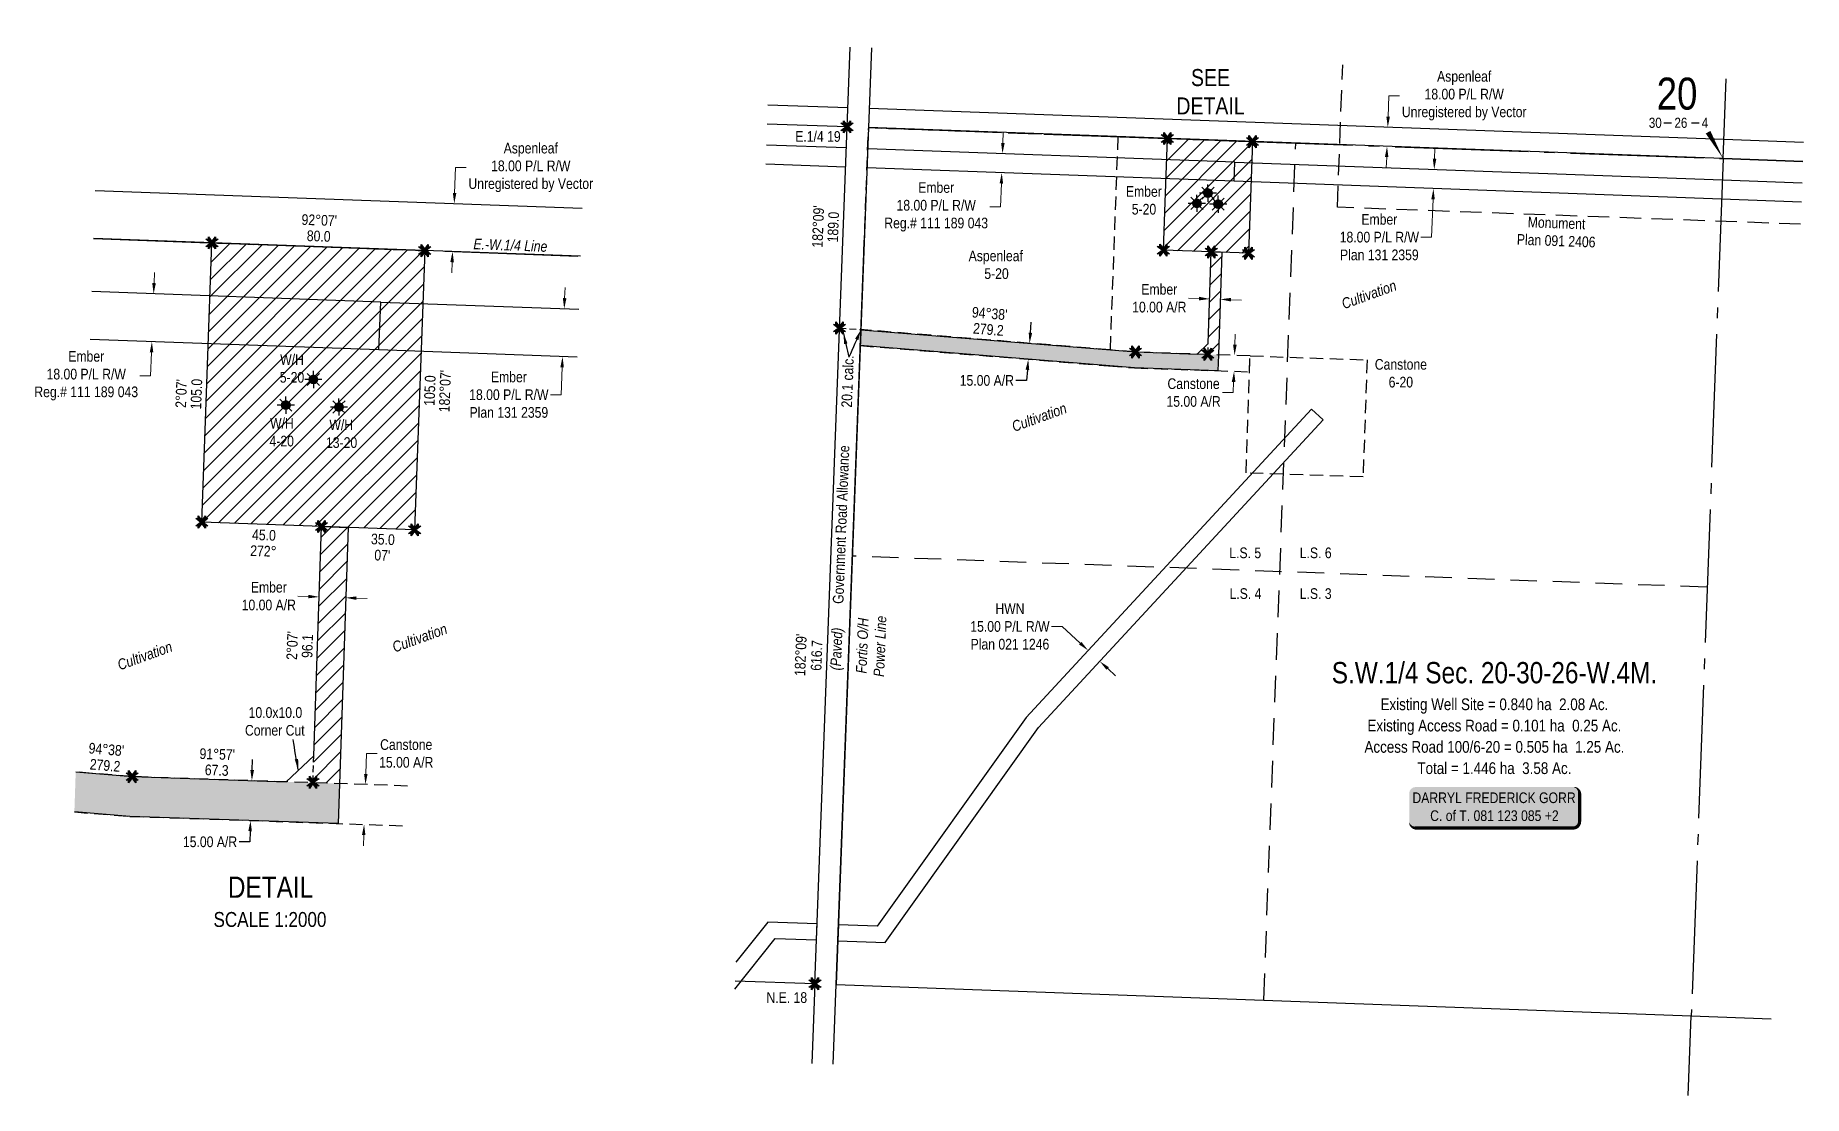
# Model space of a CAD drawing. Extents: x 313441 to 321338, y 5717090 to 5721613.
# Drawn here: x 316449 to 318110, y 5717090 to 5718086 of the extents above; entities that cross this region are included whole.
import ezdxf
from ezdxf.enums import TextEntityAlignment as Align

# ---------------------------------------------------------------- set-up
doc = ezdxf.new("R2010")
doc.units = 0
doc.header["$LTSCALE"] = 5
doc.header["$PDSIZE"] = 0.5
for name, pattern in [('foc-ACCESSROAD', [3.75, 2.5, -1.25]), ('foc-LSD', [8, 5, -3]), ('foc-MONUMENT-BDYS', [6, 4, -2]), ('foc-QUARTERLINE', [33, 25, -3, 2, -3]), ('foc-TRAV', [1.875, 1.25, -0.625])]:
    doc.linetypes.add(name, pattern=pattern)
doc.layers.get('Defpoints').update_dxf_attribs({"color": 9})
for name, color, linetype in [('10', 1, 'Continuous'), ('9', 3, 'Continuous'), ('AS-OWNER', 7, 'Continuous'), ('AS-POWER', 104, 'foc-POWER'), ('AS-POWER-T', 104, 'Continuous'), ('C-SYMBOL', 7, 'Continuous'), ('DETAIL-T', 7, 'Continuous'), ('F-AR', 190, 'foc-ACCESSROAD'), ('F-RW', 190, 'Continuous'), ('F-WS', 190, 'foc-ACCESSROAD'), ('F-WS-S', 8, 'Continuous'), ('L-AREAREQUIRED', 7, 'Continuous'), ('L-AREAWORK', 5, 'Continuous'), ('L-BD', 7, 'Continuous'), ('L-MON', 1, 'Continuous'), ('L-MON-PLAN', 7, 'foc-MONUMENT-BDYS'), ('L-MON-T', 1, 'Continuous'), ('L-QSEC', 8, 'foc-QUARTERLINE'), ('L-ROAD-T', 7, 'Continuous'), ('L-SEC', 7, 'Continuous'), ('L-SECLBL', 7, 'Continuous'), ('L-SECTION-LSD', 7, 'foc-LSD'), ('P-PROPOSED', 10, 'Continuous'), ('P-PROPOSED-H', 21, 'Continuous'), ('P-TRAV', 4, 'foc-TRAV'), ('P-TXT', 4, 'Continuous')]:
    doc.layers.add(name, color=color, linetype=linetype)
for name, color, linetype, lineweight in [('F-AR-T', 190, 'Continuous', 9), ('F-RW-T', 190, 'Continuous', 9), ('F-WS-T', 190, 'Continuous', 9), ('T-TEXT', 48, 'Continuous', 18)]:
    doc.layers.add(name, color=color, linetype=linetype, lineweight=lineweight)
doc.layers.add('P-PROPOSED-EXISTING-H', color=7, linetype='Continuous', true_color=0xffeebd)
doc.styles.add('100L', font='ARIALN.TTF', dxfattribs={"height": 11})
doc.styles.add('175L', font='ARIALN.TTF', dxfattribs={"height": 20})
doc.styles.add('80', font='ARIALN.TTF', dxfattribs={"height": 10})
doc.styles.add('80CG', font='ARIALN.TTF', dxfattribs={"height": 10})
doc.styles.add('80L', font='ARIALN.TTF', dxfattribs={"height": 10})
doc.styles.add('80LS', font='ARIALNI.TTF', dxfattribs={"height": 10})
doc.styles.add('foc-LtypeFont', font='ARIALN.TTF', dxfattribs={"height": 7.35})
doc.styles.add('SIMPLEX', font='ARIALN.TTF')
doc.linetypes.add('foc-POWER', pattern='A,6,-1,["P",foc-LtypeFont,S=0.2,R=0,X=-0.625,Y=-0.75],-1.24,4', length=12.24)
doc.linetypes.add('foc-POWER-NOLINE', pattern='A,0,-4,["P",foc-LtypeFont,S=0.2,R=0,X=-0.625,Y=-0.75],-8.24', length=12.24)
doc.dimstyles.new('Compass 5 000', dxfattribs={"dimscale": 5, "dimtxt": 9, "dimasz": 2, "dimexe": 0.2, "dimexo": 0.0625, "dimgap": 0.5, "dimtad": 0, "dimtih": 1, "dimtoh": 1, "dimzin": 0, "dimdsep": 46, "dimtxsty": '80CG', "dimcen": 0.1, "dimse1": 1, "dimse2": 1, "dimclrd": 256, "dimclrt": 256, "dimaunit": 1, "dimadec": 4, "dimazin": 0, "dimtfac": 0.06, "dimtofl": 0, "dimtmove": 0, "dimatfit": 1, "dimfxl": 0.2, "dimtolj": 1, "dimtzin": 0, "dimlwd": -1, "dimarcsym": 0})
pattern_1 = [(45, (1029.56, 24.76), (-7.857724106, 7.857724106), [])]

msp = doc.modelspace()

# ---------------------------------------------------------------- texts
at = {"layer": 'AS-POWER-T', "insert": (317220.619, 5717513.199), "char_height": 10, "width": 57.1191, "attachment_point": 2, "rotation": 87.81086, "style": '80LS'}
msp.add_mtext('Fortis O/H\\PPower Line', dxfattribs=at)
at = {"layer": 'C-SYMBOL', "color": 3, "style": '175L'}
msp.add_text('S.W.1/4 Sec. 20-30-26-W.4M.', height=20, dxfattribs=at).set_placement((317819.479, 5717471.632), align=Align.BOTTOM_CENTER)
at = {"layer": 'DETAIL-T', "color": 3, "style": '80CG'}
for s, insert, char_height, width, attachment_point in [('SEE\\PDETAIL', (317552.803, 5718033.331), 16, 63.63613, 5), ('\\pi74.104;DETAIL\\P\\pi60.627;{\\H0.7x;SCALE 1:2000}', (316555.626, 5717296.144), 20, 225.8342, 1)]:
    msp.add_mtext(s, dxfattribs=dict(at, insert=insert, char_height=char_height, width=width, attachment_point=attachment_point))
at = {"layer": 'F-WS-T', "char_height": 10, "attachment_point": 1, "style": '80L'}
for s, insert in [('\\pi16.173;Ember\\P\\pi21.715;5-20', (317457.135, 5717944.654)), ('\\pi6.9775;Aspenleaf\\P\\pi21.715;5-20', (317318.623, 5717884.158)), ('\\pi22.09;W/H\\P\\pi21.715;5-20', (316656.81, 5717786.742)), ('\\pi8.6692;Canstone\\P\\pi21.691;6-20', (317698.45, 5717782.238)), ('\\pi22.09;W/H\\P\\pi21.551;4-20', (316647.318, 5717726.846)), ('\\pi22.09;W/H\\P\\pi18.915;13-20', (316703.023, 5717725.433))]:
    msp.add_mtext_dynamic_manual_height_columns(s, width=65.33287, gutter_width=50, heights=[0], dxfattribs=dict(at, insert=insert))
at = {"layer": 'L-AREAREQUIRED', "color": 5, "style": '100L'}
msp.add_text('Existing Well Site = 0.840 ha  2.08 Ac.', height=11, dxfattribs=at).set_placement((317819.479, 5717449.132), align=Align.BOTTOM_CENTER)
at = {"layer": 'L-AREAWORK', "color": 5, "style": '100L'}
for s, p in [('Existing Access Road = 0.101 ha  0.25 Ac.', (317819.479, 5717429.132)), ('Access Road 100/6-20 = 0.505 ha  1.25 Ac.', (317819.479, 5717409.132)), ('Total = 1.446 ha  3.58 Ac.', (317819.479, 5717389.132))]:
    msp.add_text(s, height=11, dxfattribs=at).set_placement(p, align=Align.BOTTOM_CENTER)
at = {"layer": 'L-BD', "style": '80L'}
for s, rotation, p in [("182°09'", 87.8504, (317184.125, 5717906.756)), ("92°07'", 357.924, (316715.63, 5717912.745)), ('189.0', 87.8504, (317198.365, 5717906.222)), ('80.0', 357.924, (316715.086, 5717897.755)), ("94°38'", 355.3775, (317345.348, 5717825.062)), ('279.2', 355.3775, (317344.14, 5717810.11)), ("2°07'", 87.924, (316585.893, 5717749.838)), ('105.0', 87.924, (316600.134, 5717749.322)), ('105.0', 87.924, (316819.398, 5717752.631)), ("182°07'", 87.924, (316833.638, 5717752.115)), ('45.0', 357.9517, (316663.66, 5717616.947)), ('35.0', 357.8629, (316775.4, 5717612.897)), ('272°', 357.9517, (316663.124, 5717601.957)), ("07'", 357.8629, (316774.841, 5717597.907)), ("2°07'", 88.0767, (316690.187, 5717513.126)), ('96.1', 88.0767, (316704.429, 5717512.648)), ("182°09'", 87.8504, (317167.77, 5717504.349)), ('616.7', 87.8504, (317182.76, 5717503.786)), ("94°38'", 355.3775, (316515.629, 5717415.548)), ("91°57'", 358.0379, (316619.79, 5717411.068)), ('279.2', 355.3775, (316514.42, 5717400.597)), ('67.3', 358.0379, (316619.277, 5717396.076))]:
    msp.add_text(s, height=10, rotation=rotation, dxfattribs=at).set_placement(p, align=Align.MIDDLE)
msp.add_text('20.1 calc.', height=10, rotation=87.81086, dxfattribs=at).set_placement((317211.863, 5717761.202), align=Align.MIDDLE_CENTER)
at = {"layer": 'L-MON', "char_height": 10, "attachment_point": 1, "style": '80L'}
for s, insert in [('E.1/4 19', (317162.709, 5717996.306)), ('N.E. 18', (317135.675, 5717187.463))]:
    msp.add_mtext_dynamic_manual_height_columns(s, width=42.82996, gutter_width=50, heights=[0], dxfattribs=dict(at, insert=insert))
at = {"layer": 'L-MON-T', "insert": (317821.612, 5717917.11), "char_height": 10, "attachment_point": 1, "rotation": 357.8972, "style": '80L'}
msp.add_mtext_dynamic_manual_height_columns('\\pi29.415;Monument\\P\\pi19.784;Plan 091 2406', width=112.03696, gutter_width=50, heights=[0], dxfattribs=at)
at = {"layer": 'L-QSEC', "insert": (316860.666, 5717895.437), "char_height": 10, "attachment_point": 1, "rotation": 357.927495, "style": '80L'}
msp.add_mtext_dynamic_manual_height_columns('{\\fArial Narrow|b0|i1|c0|p34;E.-W.1/4 Line}', width=69.22005, gutter_width=50, heights=[0], dxfattribs=at)
at = {"layer": 'L-ROAD-T', "style": '80L'}
msp.add_text('Government Road Allowance', height=10, rotation=87.81086, dxfattribs=at).set_placement((317205.781, 5717626.735), align=Align.MIDDLE_CENTER)
at = {"layer": 'P-TXT', "insert": (316645.502, 5717455.175), "char_height": 10, "attachment_point": 1, "style": '80L'}
msp.add_mtext_dynamic_manual_height_columns('\\pi3.7574;10.0x10.0\\P\\pi0.32285;Corner Cut', width=56.04816, gutter_width=50, heights=[0], dxfattribs=at)
at = {"layer": 'T-TEXT', "style": '80LS'}
for s, rotation, p in [('Cultivation', 20, (317701.649, 5717842.846)), ('Cultivation', 20, (317391.878, 5717727.591)), ('Cultivation', 20, (316809.915, 5717520.346)), ('(Paved)', 87.81086, (317201.314, 5717509.876)), ('Cultivation', 20, (316551.716, 5717503.59))]:
    msp.add_text(s, height=10, rotation=rotation, dxfattribs=at).set_placement(p, align=Align.MIDDLE_CENTER)

# ---------------------------------------------------------------- blocks, each defined once
blk = doc.blocks.new('L-SECLBL')
at = {"layer": '9', "color": 7}
for p, q in [((-5.1, -27.8), (-12.3, -27.8)), ((20.7, -27.8), (13.5, -27.8))]:
    blk.add_line(p, q, dxfattribs=at)
at = {"layer": '10', "color": 2, "style": 'SIMPLEX'}
blk.add_attdef('SEC', text='', height=30, dxfattribs=at).set_placement((0, 0), align=Align.MIDDLE)
at = {"layer": '10', "color": 5, "style": '80L'}
blk.add_attdef('TWP', text='', height=9.5, dxfattribs=at).set_placement((-14.4, -27.4), align=Align.MIDDLE_RIGHT)
blk.add_attdef('RGE', text='', height=9.5, dxfattribs=at).set_placement((3.6, -27.4), align=Align.MIDDLE_CENTER)
blk.add_attdef('MER', text='', height=9.5, dxfattribs=at).set_placement((23.2, -27.4), align=Align.MIDDLE_LEFT)
blk = doc.blocks.new('*D381')
at = {"layer": 'Defpoints', "color": 0, "transparency": 16777216}
for p in [(317719.2, 5717961.9), (317718.6, 5717944), (317762.2, 5717942.4)]:
    blk.add_point(p, dxfattribs=at)
at = {"layer": 'F-RW-T', "transparency": 16777216}
for p, q in [((317763.2, 5717970.3), (317763.6, 5717980.3)), ((317761.8, 5717932.4), (317760.5, 5717896.7)), ((317760.5, 5717896.7), (317750.5, 5717896.7))]:
    blk.add_line(p, q, dxfattribs=at)
for points in [[(317761.6, 5717970.4), (317764.9, 5717970.3), (317762.9, 5717960.3)], [(317760.2, 5717932.4), (317763.5, 5717932.3), (317762.2, 5717942.4)]]:
    blk.add_solid(points, dxfattribs=at)
at = {"layer": 'F-RW-T', "transparency": 16777216, "insert": (317711.4, 5717896.7), "char_height": 10, "attachment_point": 5, "style": '80CG'}
blk.add_mtext('\\A1;Ember\\P18.00 P/L R/W\\PPlan 131 2359', dxfattribs=at)
blk = doc.blocks.new('*D382')
at = {"layer": 'Defpoints', "color": 0, "transparency": 16777216}
for p in [(317551.9, 5717834.3), (317561.8, 5717834), (317562, 5717838.3)]:
    blk.add_point(p, dxfattribs=at)
at = {"layer": 'F-AR-T', "transparency": 16777216}
for p, q in [((317542, 5717839), (317532, 5717839.3)), ((317572, 5717838), (317582, 5717837.7))]:
    blk.add_line(p, q, dxfattribs=at)
for points in [[(317542.1, 5717840.7), (317541.9, 5717837.3), (317552, 5717838.7)], [(317572, 5717839.7), (317571.9, 5717836.3), (317562, 5717838.3)]]:
    blk.add_solid(points, dxfattribs=at)
at = {"layer": 'F-AR-T', "transparency": 16777216, "insert": (317504.7, 5717839.3), "char_height": 10, "attachment_point": 5, "style": '80CG'}
blk.add_mtext('\\A1;Ember\\P10.00 A/R', dxfattribs=at)
blk = doc.blocks.new('*D383')
at = {"layer": 'Defpoints', "color": 0, "transparency": 16777216}
for p in [(317496.1, 5717571.5), (317507.1, 5717561.3), (317437.9, 5717508.5)]:
    blk.add_point(p, dxfattribs=at)
at = {"layer": 'F-RW-T', "transparency": 16777216}
for p, q in [((317413.5, 5717531), (317403.5, 5717531)), ((317430.5, 5717515.3), (317413.5, 5717531)), ((317456.2, 5717491.5), (317463.5, 5717484.7))]:
    blk.add_line(p, q, dxfattribs=at)
for points in [[(317431.6, 5717516.5), (317429.4, 5717514.1), (317437.9, 5717508.5)], [(317457.3, 5717492.8), (317455.1, 5717490.3), (317448.8, 5717498.3)]]:
    blk.add_solid(points, dxfattribs=at)
at = {"layer": 'F-RW-T', "transparency": 16777216, "insert": (317364.4, 5717531), "char_height": 10, "attachment_point": 5, "style": '80CG'}
blk.add_mtext('\\A1;HWN\\P15.00 P/L R/W\\PPlan 021 1246', dxfattribs=at)
blk = doc.blocks.new('TEMP')
h = blk.add_hatch(color=255)
h.dxf.hatch_style = 1
h.paths.add_polyline_path([(0, 0.25), (-0.67, 1.15), (-0.67, 0.67), (-1.15, 0.67), (-0.25, 0), (-1.15, -0.67), (-0.67, -0.67), (-0.67, -1.15), (0, -0.25), (0.67, -1.15), (0.67, -0.67), (1.15, -0.67), (0.25, 0), (1.15, 0.67), (0.67, 0.67), (0.67, 1.15)])
h.paths.add_polyline_path([(0.57, 0.85), (0.57, 0.57), (0.85, 0.57), (0.08, 0), (0.85, -0.57), (0.57, -0.57), (0.57, -0.85), (0, -0.08), (-0.57, -0.85), (-0.57, -0.57), (-0.85, -0.57), (-0.08, 0), (-0.85, 0.57), (-0.57, 0.57), (-0.57, 0.85), (0, 0.08)], flags=16)
h = blk.add_hatch(color=1)
h.dxf.hatch_style = 1
h.paths.add_polyline_path([(0, 0.08), (-0.57, 0.85), (-0.57, 0.57), (-0.85, 0.57), (-0.08, 0), (-0.85, -0.57), (-0.57, -0.57), (-0.57, -0.85), (0, -0.08), (0.57, -0.85), (0.57, -0.57), (0.85, -0.57), (0.08, 0), (0.85, 0.57), (0.57, 0.57), (0.57, 0.85)])
at = {"color": 1}
for p, q in [((-0.08, 0), (0.08, 0)), ((0, 0.08), (0, -0.08))]:
    blk.add_line(p, q, dxfattribs=at)
at = {"color": 255, "flags": 128}
blk.add_lwpolyline([(-0.25, 0), (-1.15, 0.67), (-0.67, 0.67), (-0.67, 1.15), (0, 0.25), (0.67, 1.15), (0.67, 0.67), (1.15, 0.67), (0.25, 0), (1.15, -0.67), (0.67, -0.67), (0.67, -1.15), (0, -0.25), (-0.67, -1.15), (-0.67, -0.67), (-1.15, -0.67)], close=True, dxfattribs=at)
at = {"color": 1, "flags": 128}
blk.add_lwpolyline([(-0.08, 0), (-0.85, 0.57), (-0.57, 0.57), (-0.57, 0.85), (0, 0.08), (0.57, 0.85), (0.57, 0.57), (0.85, 0.57), (0.08, 0), (0.85, -0.57), (0.57, -0.57), (0.57, -0.85), (0, -0.08), (-0.57, -0.85), (-0.57, -0.57), (-0.85, -0.57)], close=True, dxfattribs=at)
blk = doc.blocks.new('GAS')
h = blk.add_hatch(color=255)
h.dxf.hatch_style = 1
edge = h.paths.add_edge_path()
edge.add_arc((0, 0), 0.9, 0, 360)
for p, q in [((-0.81, 0), (-1.62, 0)), ((-0.57, 0.57), (-1.14, 1.14)), ((0, 0.81), (0, 1.62)), ((0.57, 0.57), (1.14, 1.14)), ((1.62, 0), (0.81, 0)), ((-0.57, -0.57), (-1.14, -1.14)), ((0, -0.81), (0, -1.62)), ((1.14, -1.14), (0.57, -0.57))]:
    blk.add_line(p, q)
blk.add_circle((0, 0), 0.8)
blk = doc.blocks.new('*U391')
h = blk.add_hatch(color=59)
edge = h.paths.add_edge_path()
edge.add_line((-74, -20), (74, -20))
edge.add_arc((74, -14), 6, 270, 360)
edge.add_line((80, -14), (80, 12.5))
edge.add_arc((74, 12.5), 6, 0, 90)
edge.add_line((74, 18.5), (-74, 18.5))
edge.add_arc((-74, 12.5), 6, 90, 180)
edge.add_line((-80, 12.5), (-80, -14))
edge.add_arc((-74, -14), 6, 180, 270)
at = {"color": 1, "flags": 128}
blk.add_lwpolyline([(-74, -20, 3, 3, 0), (74, -20, 3, 3, 0.414214), (80, -14, 3, 3, 0), (80, 12.5, 3, 0, 0.414214), (74, 18.5, 0, 0, 0), (-74, 18.5, 0, 0, 0.414214), (-80, 12.5, 0, 0, 0), (-80, -14, 0, 3, 0.414214)], format="xyseb", close=True, dxfattribs=at)
blk.add_lwpolyline([(-65.4, -7.6, 0, 7.5, 0), (0, 0, 0, 0, 0)], format="xyseb", dxfattribs=at)
at = {"color": 1, "style": '80'}
blk.add_attdef('ENTER_TEXT_001', (-36, -5), '', height=10, dxfattribs=at)
blk = doc.blocks.new('*D393')
at = {"layer": 'Defpoints', "color": 0, "transparency": 16777216}
for p in [(317719.3, 5718000), (317830.7, 5717995.9), (317830, 5717977.9)]:
    blk.add_point(p, dxfattribs=at)
at = {"layer": 'F-RW-T', "transparency": 16777216}
for p, q in [((317719.6, 5718009.9), (317720.3, 5718029.6)), ((317720.3, 5718029.6), (317730.3, 5718029.6)), ((317718.3, 5717972), (317717.9, 5717962))]:
    blk.add_line(p, q, dxfattribs=at)
for points in [[(317718, 5718010), (317721.3, 5718009.9), (317719.3, 5718000)], [(317716.6, 5717972), (317719.9, 5717971.9), (317718.6, 5717982)]]:
    blk.add_solid(points, dxfattribs=at)
at = {"layer": 'F-RW-T', "transparency": 16777216, "insert": (317791.1, 5718029.6), "char_height": 10, "attachment_point": 5, "style": '80CG'}
blk.add_mtext('\\A1;Aspenleaf\\P18.00 P/L R/W\\PUnregistered by Vector', dxfattribs=at)
blk = doc.blocks.new('*D433')
at = {"layer": 'Defpoints', "color": 0, "transparency": 16777216}
for p in [(317574.7, 5717785.7), (317574.2, 5717770.7), (317574.9, 5717770.7)]:
    blk.add_point(p, dxfattribs=at)
at = {"layer": 'F-AR-T', "transparency": 16777216}
for p, q in [((317575.7, 5717795.7), (317576, 5717805.7)), ((317574.5, 5717760.7), (317574.2, 5717750.7)), ((317574.2, 5717750.7), (317564.2, 5717750.7))]:
    blk.add_line(p, q, dxfattribs=at)
for points in [[(317574, 5717795.8), (317577.4, 5717795.7), (317575.4, 5717785.7)], [(317572.8, 5717760.8), (317576.2, 5717760.7), (317574.9, 5717770.7)]]:
    blk.add_solid(points, dxfattribs=at)
at = {"layer": 'F-AR-T', "transparency": 16777216, "insert": (317536.9, 5717750.7), "char_height": 10, "attachment_point": 5, "style": '80CG'}
blk.add_mtext('\\A1;Canstone\\P15.00 A/R', dxfattribs=at)
blk = doc.blocks.new('*D434')
at = {"layer": 'Defpoints', "color": 0, "transparency": 16777216}
for p in [(317352.9, 5717975.3), (317352.2, 5717957.3), (317356.7, 5717957.1)]:
    blk.add_point(p, dxfattribs=at)
at = {"layer": 'F-RW-T', "transparency": 16777216}
for p, q in [((317357.8, 5717985.2), (317358.1, 5717995.1)), ((317356.4, 5717947.2), (317355.6, 5717925.2)), ((317355.6, 5717925.2), (317345.6, 5717925.2))]:
    blk.add_line(p, q, dxfattribs=at)
for points in [[(317356.1, 5717985.2), (317359.4, 5717985.1), (317357.4, 5717975.2)], [(317354.7, 5717947.2), (317358, 5717947.1), (317356.7, 5717957.1)]]:
    blk.add_solid(points, dxfattribs=at)
at = {"layer": 'F-RW-T', "transparency": 16777216, "insert": (317295.1, 5717925.2), "char_height": 10, "attachment_point": 5, "style": '80CG'}
blk.add_mtext('\\A1;Ember\\P18.00 P/L R/W\\PReg.# 111 189 043', dxfattribs=at)
blk = doc.blocks.new('*D435')
at = {"layer": 'Defpoints', "color": 0, "transparency": 16777216}
for p in [(317387.1, 5717796.6), (317381.6, 5717782), (317385.9, 5717781.7)]:
    blk.add_point(p, dxfattribs=at)
at = {"layer": 'P-TXT', "transparency": 16777216}
for p, q in [((317383.6, 5717806.9), (317384.4, 5717816.9)), ((317380, 5717762.1), (317370, 5717762.1)), ((317380.8, 5717772.1), (317380, 5717762.1))]:
    blk.add_line(p, q, dxfattribs=at)
for points in [[(317382, 5717807.1), (317385.3, 5717806.8), (317382.8, 5717797)], [(317379.1, 5717772.2), (317382.5, 5717771.9), (317381.6, 5717782)]]:
    blk.add_solid(points, dxfattribs=at)
at = {"layer": 'P-TXT', "transparency": 16777216, "insert": (317342.7, 5717762.1), "char_height": 10, "attachment_point": 5, "style": '80CG'}
blk.add_mtext('\\A1;15.00 A/R', dxfattribs=at)
blk = doc.blocks.new('*D437')
at = {"layer": 'Defpoints', "color": 0, "transparency": 16777216}
for p in [(316740.5, 5717558), (316713.6, 5717503.6), (316738.6, 5717502.8)]:
    blk.add_point(p, dxfattribs=at)
at = {"layer": 'F-AR-T', "transparency": 16777216}
for p, q in [((316705.5, 5717559.2), (316695.5, 5717559.5)), ((316750.5, 5717557.6), (316760.5, 5717557.3))]:
    blk.add_line(p, q, dxfattribs=at)
for points in [[(316705.5, 5717560.8), (316705.4, 5717557.5), (316715.5, 5717558.8)], [(316750.5, 5717559.3), (316750.4, 5717556), (316740.5, 5717558)]]:
    blk.add_solid(points, dxfattribs=at)
at = {"layer": 'F-AR-T', "transparency": 16777216, "insert": (316668.2, 5717559.5), "char_height": 10, "attachment_point": 5, "style": '80CG'}
blk.add_mtext('\\A1;Ember\\P10.00 A/R', dxfattribs=at)
blk = doc.blocks.new('*D436')
at = {"layer": 'Defpoints', "color": 0, "transparency": 16777216}
for p in [(316770.7, 5717382.1), (316757.7, 5717345.1), (316769.4, 5717344.7)]:
    blk.add_point(p, dxfattribs=at)
at = {"layer": 'F-AR-T', "transparency": 16777216}
for p, q in [((316759.3, 5717392.5), (316760, 5717411.7)), ((316760, 5717411.7), (316770, 5717411.7)), ((316757.4, 5717335.1), (316757, 5717325.1))]:
    blk.add_line(p, q, dxfattribs=at)
for points in [[(316757.7, 5717392.6), (316761, 5717392.5), (316759, 5717382.5)], [(316755.7, 5717335.1), (316759, 5717335), (316757.7, 5717345.1)]]:
    blk.add_solid(points, dxfattribs=at)
at = {"layer": 'F-AR-T', "transparency": 16777216, "insert": (316797.3, 5717411.7), "char_height": 10, "attachment_point": 5, "style": '80CG'}
blk.add_mtext('\\A1;Canstone\\P15.00 A/R', dxfattribs=at)
blk = doc.blocks.new('*D438')
at = {"layer": 'Defpoints', "color": 0, "transparency": 16777216}
for p in [(316583.8, 5717388.5), (316582.5, 5717351.1), (316651, 5717348.7)]:
    blk.add_point(p, dxfattribs=at)
at = {"layer": 'P-TXT', "transparency": 16777216}
for p, q in [((316652.6, 5717396.2), (316652.9, 5717406.2)), ((316650.3, 5717328.7), (316640.3, 5717328.7)), ((316650.6, 5717338.7), (316650.3, 5717328.7))]:
    blk.add_line(p, q, dxfattribs=at)
for points in [[(316650.9, 5717396.2), (316654.3, 5717396.1), (316652.3, 5717386.2)], [(316649, 5717338.8), (316652.3, 5717338.7), (316651, 5717348.7)]]:
    blk.add_solid(points, dxfattribs=at)
at = {"layer": 'P-TXT', "transparency": 16777216, "insert": (316613, 5717328.7), "char_height": 10, "attachment_point": 5, "style": '80CG'}
blk.add_mtext('\\A1;15.00 A/R', dxfattribs=at)
blk = doc.blocks.new('*D439')
at = {"layer": 'Defpoints', "color": 0, "transparency": 16777216}
for p in [(316899.8, 5717831.1), (316898.1, 5717786.1), (316944.1, 5717784.5)]:
    blk.add_point(p, dxfattribs=at)
at = {"layer": 'F-RW-T', "transparency": 16777216}
for p, q in [((316946.1, 5717839.4), (316946.5, 5717849.4)), ((316943.7, 5717774.5), (316942.8, 5717748.7)), ((316942.8, 5717748.7), (316932.8, 5717748.7))]:
    blk.add_line(p, q, dxfattribs=at)
for points in [[(316944.4, 5717839.5), (316947.8, 5717839.4), (316945.7, 5717829.4)], [(316942.1, 5717774.5), (316945.4, 5717774.4), (316944.1, 5717784.5)]]:
    blk.add_solid(points, dxfattribs=at)
at = {"layer": 'F-RW-T', "transparency": 16777216, "insert": (316893.7, 5717748.7), "char_height": 10, "attachment_point": 5, "style": '80CG'}
blk.add_mtext('\\A1;Ember\\P18.00 P/L R/W\\PPlan 131 2359', dxfattribs=at)
blk = doc.blocks.new('*D440')
at = {"layer": 'Defpoints', "color": 0, "transparency": 16777216}
for p in [(316842.4, 5717928.2), (317054.1, 5717920.5), (317052.4, 5717875.5)]:
    blk.add_point(p, dxfattribs=at)
at = {"layer": 'F-RW-T', "transparency": 16777216}
for p, q in [((316842.7, 5717938.1), (316843.6, 5717962.2)), ((316843.6, 5717962.2), (316853.6, 5717962.2)), ((316840.4, 5717873.2), (316840, 5717863.2))]:
    blk.add_line(p, q, dxfattribs=at)
for points in [[(316841.1, 5717938.2), (316844.4, 5717938.1), (316842.4, 5717928.2)], [(316838.7, 5717873.3), (316842.1, 5717873.1), (316840.8, 5717883.2)]]:
    blk.add_solid(points, dxfattribs=at)
at = {"layer": 'F-RW-T', "transparency": 16777216, "insert": (316914.3, 5717962.2), "char_height": 10, "attachment_point": 5, "style": '80CG'}
blk.add_mtext('\\A1;Aspenleaf\\P18.00 P/L R/W\\PUnregistered by Vector', dxfattribs=at)
blk = doc.blocks.new('*D441')
at = {"layer": 'Defpoints', "color": 0, "transparency": 16777216}
for p in [(316555.5, 5717843.7), (316553.9, 5717798.7), (316558.4, 5717798.5)]:
    blk.add_point(p, dxfattribs=at)
at = {"layer": 'F-RW-T', "transparency": 16777216}
for p, q in [((316560.4, 5717853.5), (316560.8, 5717863.5)), ((316558, 5717788.5), (316557.2, 5717766.6)), ((316557.2, 5717766.6), (316547.2, 5717766.6))]:
    blk.add_line(p, q, dxfattribs=at)
for points in [[(316558.7, 5717853.6), (316562.1, 5717853.5), (316560, 5717843.5)], [(316556.4, 5717788.6), (316559.7, 5717788.5), (316558.4, 5717798.5)]]:
    blk.add_solid(points, dxfattribs=at)
at = {"layer": 'F-RW-T', "transparency": 16777216, "insert": (316496.7, 5717766.6), "char_height": 10, "attachment_point": 5, "style": '80CG'}
blk.add_mtext('\\A1;Ember\\P18.00 P/L R/W\\PReg.# 111 189 043', dxfattribs=at)

# ---------------------------------------------------------------- dimensions: what is measured, and where the dimension line sits
at = {"layer": 'F-AR-T'}
for base, p1, p2, angle, text, picture, middle in [((317561.994, 5717838.334), (317551.854, 5717834.328), (317561.848, 5717833.992), 358.076699, 'Ember\\P10.00 A/R', '*D382', (317504.729, 5717839.341)), ((316740.471, 5717557.982), (316713.631, 5717503.604), (316738.617, 5717502.765), 358.076699, 'Ember\\P10.00 A/R', '*D437', (316668.215, 5717559.492)), ((316757.712, 5717345.056), (316770.668, 5717382.135), (316769.384, 5717344.657), 268.03793, 'Canstone\\P15.00 A/R', '*D436', (316797.277, 5717411.7))]:
    dim = msp.add_linear_dim(base=base, p1=p1, p2=p2, angle=angle, text=text, dimstyle='Compass 5 000', dxfattribs=at)
    dim.commit()
    dim.dimension.update_dxf_attribs({"geometry": picture, "text_midpoint": middle, "dimtype": 161})
dim = msp.add_aligned_dim(p1=(317574.668, 5717785.74), p2=(317574.155, 5717770.749), distance=0.696, text='Canstone\\P15.00 A/R', dimstyle='Compass 5 000', dxfattribs=at)
dim.commit()
dim.dimension.update_dxf_attribs({"geometry": '*D433', "text_midpoint": (317536.884, 5717750.737)})
at = {"layer": 'F-RW-T'}
for base, p1, p2, angle, text, picture, middle in [((317719.263, 5717999.953), (317830.035, 5717977.933), (317830.686, 5717995.921), 87.927494, 'Aspenleaf\\P18.00 P/L R/W\\PUnregistered by Vector', '*D393', (317791.056, 5718029.622)), ((316842.38, 5717928.153), (317052.429, 5717875.53), (317054.056, 5717920.493), 87.927494, 'Aspenleaf\\P18.00 P/L R/W\\PUnregistered by Vector', '*D440', (316914.333, 5717962.245)), ((317356.733, 5717957.145), (317352.897, 5717975.323), (317352.241, 5717957.309), 267.912897, 'Ember\\P18.00 P/L R/W\\PReg.# 111 189 043', '*D434', (317295.052, 5717925.236)), ((317762.198, 5717942.369), (317719.227, 5717961.939), (317718.572, 5717943.959), 267.912897, 'Ember\\P18.00 P/L R/W\\PPlan 131 2359', '*D381', (317711.446, 5717896.677)), ((316558.388, 5717798.528), (316555.537, 5717843.695), (316553.894, 5717798.692), 267.909757, 'Ember\\P18.00 P/L R/W\\PReg.# 111 189 043', '*D441', (316496.705, 5717766.619)), ((316944.092, 5717784.469), (316899.776, 5717831.118), (316898.135, 5717786.147), 267.909755, 'Ember\\P18.00 P/L R/W\\PPlan 131 2359', '*D439', (316893.701, 5717748.691)), ((317437.851, 5717508.488), (317507.113, 5717561.347), (317496.118, 5717571.511), 137.245694, 'HWN\\P15.00 P/L R/W\\PPlan 021 1246', '*D383', (317364.446, 5717530.972))]:
    dim = msp.add_linear_dim(base=base, p1=p1, p2=p2, angle=angle, text=text, dimstyle='Compass 5 000', dxfattribs=at)
    dim.commit()
    dim.dimension.update_dxf_attribs({"geometry": picture, "text_midpoint": middle, "dimtype": 161})
at = {"layer": 'P-TXT'}
dim = msp.add_aligned_dim(p1=(317387.069, 5717796.637), p2=(317385.854, 5717781.699), distance=-4.269, text='15.00 A/R', dimstyle='Compass 5 000', dxfattribs=at)
dim.commit()
dim.dimension.update_dxf_attribs({"geometry": '*D435', "text_midpoint": (317342.697, 5717762.111)})
dim = msp.add_linear_dim(base=(316650.979, 5717348.713), p1=(316583.814, 5717388.536), p2=(316582.53, 5717351.058), angle=268.03793, text='15.00 A/R', dimstyle='Compass 5 000', dxfattribs=at)
dim.commit()
dim.dimension.update_dxf_attribs({"geometry": '*D438', "text_midpoint": (316613.012, 5717328.725), "dimtype": 161})

# ---------------------------------------------------------------- hatches: boundary and pattern name
at = {"layer": 'P-PROPOSED-EXISTING-H'}
h = msp.add_hatch(dxfattribs=at)
h.set_pattern_fill('ANSI31', color=256, scale=3.5)
h.paths.add_polyline_path([(317592.265, 5717986.542), (317588.461, 5717881.611), (317553.484, 5717882.879), (317508.514, 5717884.509), (317510.144, 5717929.479), (317512.317, 5717989.44)])
h = msp.add_hatch(dxfattribs=at)
h.set_pattern_fill('ANSI31', color=256, scale=3.5)
h.set_pattern_definition(pattern_1)
h.paths.add_polyline_path([(316814.659, 5717884.139), (316805.149, 5717621.811), (316717.707, 5717624.981), (316605.281, 5717629.057), (316609.356, 5717741.483), (316614.79, 5717891.384)])
h = msp.add_hatch(dxfattribs=at)
h.set_pattern_fill('ANSI31', color=256, scale=3.5)
h.paths.add_polyline_path([(317553.484, 5717882.879), (317550.256, 5717786.76), (317550.25, 5717786.577), (317560.244, 5717786.234), (317563.478, 5717882.543)])
h = msp.add_hatch(dxfattribs=at)
h.set_pattern_fill('ANSI31', color=256, scale=3.5)
h.set_pattern_definition(pattern_1)
h.paths.add_polyline_path([(316717.707, 5717624.981), (316709.637, 5717384.685), (316709.622, 5717384.226), (316734.607, 5717383.37), (316742.693, 5717624.142)])
at = {"layer": 'P-PROPOSED-H'}
h = msp.add_hatch(color=256, dxfattribs=at)
h.dxf.hatch_style = 1
h.paths.add_polyline_path([(317560.244, 5717786.234), (317482.355, 5717788.903), (317224.521, 5717809.83), (317223.822, 5717794.873), (317481.49, 5717773.923), (317559.741, 5717771.243)])
h = msp.add_hatch(color=256, dxfattribs=at)
h.dxf.hatch_style = 1
h.paths.add_polyline_path([(316486.822, 5717394.348), (316485.562, 5717356.834), (316537.721, 5717352.593), (316733.349, 5717345.891), (316734.607, 5717383.37), (316539.884, 5717390.041)])

# ---------------------------------------------------------------- linework, layer by layer
at = {"layer": 'AS-POWER', "linetype": 'foc-POWER-NOLINE', "flags": 128}
msp.add_lwpolyline([(317198.488, 5717119.755), (317201.293, 5717194.698), (317227.787, 5717898.438)], dxfattribs=at)
at = {"layer": 'F-AR'}
msp.add_lwpolyline([(317223.822, 5717794.873), (317457.056, 5717775.91), (317481.49, 5717773.923), (317589.441, 5717770.225), (317589.955, 5717785.216), (317482.355, 5717788.903), (317458.272, 5717790.861), (317224.385, 5717809.877)], close=True, dxfattribs=at)
for points in [[(316798.429, 5717381.183), (316539.884, 5717390.041), (316486.822, 5717394.355)], [(316485.562, 5717356.834), (316537.721, 5717352.593), (316797.146, 5717343.705)]]:
    msp.add_lwpolyline(points, dxfattribs=at)
at = {"layer": 'F-RW', "flags": 128}
for points in [[(317212.078, 5718018.27), (317137.064, 5718020.846)], [(318109.954, 5717985.78), (318035.004, 5717988.527), (317232.182, 5718017.579)], [(317211.46, 5718000.281), (317136.446, 5718002.857)], [(318109.295, 5717967.792), (318034.345, 5717970.539), (317231.506, 5717999.592)], [(317210.661, 5717980.519), (317135.711, 5717983.257)], [(317575.747, 5717967.181), (317230.763, 5717979.785)], [(317209.984, 5717962.493), (317135.034, 5717965.225)], [(317575.082, 5717949.188), (317230.086, 5717961.761)], [(318107.878, 5717929.734), (318032.921, 5717932.503), (317575.082, 5717949.188), (317575.747, 5717967.181), (318033.589, 5717950.454), (318108.548, 5717947.715)], [(316962.627, 5717923.801), (316505.157, 5717940.356)], [(316961.117, 5717878.827), (316503.647, 5717895.381)], [(316773.364, 5717835.737), (316501.977, 5717845.652)], [(316957.932, 5717783.967), (316771.701, 5717790.754), (316773.364, 5717835.737), (316959.442, 5717828.939)], [(316771.701, 5717790.754), (316500.465, 5717800.639)], [(317105.945, 5717190.241), (317143.902, 5717238.055), (317182.743, 5717236.593), (317183.323, 5717251.593), (317136.879, 5717253.325), (317106.895, 5717215.551)]]:
    msp.add_lwpolyline(points, dxfattribs=at)
msp.add_lwpolyline([(317202.86, 5717235.854), (317247.212, 5717234.178), (317391.273, 5717436.079), (317658.565, 5717725.126), (317647.553, 5717735.308), (317379.615, 5717445.498), (317239.76, 5717249.556), (317203.424, 5717250.864)], close=True, dxfattribs=at)
at = {"layer": 'F-WS'}
msp.add_lwpolyline([(317231.512, 5717999.618), (317465.757, 5717991.115), (317458.492, 5717790.967), (317224.521, 5717809.83), (317231.491, 5717998.922)], dxfattribs=at)
msp.add_lwpolyline([(317699.873, 5717781.451), (317696.107, 5717671.533), (317586.189, 5717675.298), (317589.955, 5717785.216)], close=True, dxfattribs=at)
at = {"layer": 'L-MON-PLAN'}
msp.add_lwpolyline([(318107.101, 5717908.858), (317672.041, 5717924.832), (317676.982, 5718058.533)], dxfattribs=at)
at = {"layer": 'L-QSEC', "flags": 128}
for points in [[(318034.345, 5717970.539), (318037.134, 5718045.487)], [(317211.405, 5718000.348), (317136.446, 5718002.857)], [(317231.506, 5717999.592), (318034.345, 5717970.539)], [(318034.345, 5717970.539), (318004.376, 5717165.281)], [(318034.345, 5717970.539), (318109.295, 5717967.792)], [(316503.647, 5717895.381), (316961.117, 5717878.827)], [(318001.603, 5717090.332), (318004.376, 5717165.281)]]:
    msp.add_lwpolyline(points, dxfattribs=at)
at = {"layer": 'L-SEC', "flags": 128}
for points in [[(317211.405, 5718000.348), (317214.22, 5718075.295)], [(317234.322, 5718074.567), (317231.506, 5717999.592)], [(317181.193, 5717195.439), (317211.405, 5718000.348)], [(317231.506, 5717999.592), (317201.293, 5717194.698)], [(317181.193, 5717195.439), (317106.234, 5717197.944)], [(317181.193, 5717195.439), (317178.38, 5717120.492)], [(317198.488, 5717119.755), (317201.293, 5717194.698)], [(317201.293, 5717194.698), (318004.376, 5717165.281)], [(318004.376, 5717165.281), (318079.325, 5717162.511)]]:
    msp.add_lwpolyline(points, dxfattribs=at)
at = {"layer": 'L-SECLBL', "flags": 128}
msp.add_lwpolyline([(318034.345, 5717970.539, 0, 5, 0), (318020.188, 5717995.307, 0, 0, 0)], format="xyseb", dxfattribs=at)
at = {"layer": 'L-SECTION-LSD', "flags": 128}
for points in [[(317602.835, 5717179.989), (317632.926, 5717985.065)], [(318019.361, 5717567.91), (317216.4, 5717597.145)]]:
    msp.add_lwpolyline(points, dxfattribs=at)
at = {"layer": 'P-PROPOSED', "flags": 128}
for points in [[(317592.265, 5717986.542), (317588.461, 5717881.611), (317553.484, 5717882.879), (317508.514, 5717884.509), (317510.144, 5717929.479), (317512.317, 5717989.44)], [(316814.659, 5717884.139), (316805.149, 5717621.811), (316717.707, 5717624.981), (316605.281, 5717629.057), (316609.356, 5717741.483), (316614.79, 5717891.384)]]:
    msp.add_lwpolyline(points, close=True, dxfattribs=at)
for points in [[(317540.258, 5717786.919), (317550.592, 5717796.755), (317553.484, 5717882.879), (317563.478, 5717882.543), (317560.244, 5717786.234), (317559.741, 5717771.243), (317481.49, 5717773.923), (317223.822, 5717794.873), (317224.521, 5717809.83), (317482.355, 5717788.903), (317540.258, 5717786.919)], [(316684.641, 5717385.082), (316710.476, 5717409.671), (316717.707, 5717624.981), (316742.693, 5717624.142), (316734.607, 5717383.37), (316733.349, 5717345.891), (316537.721, 5717352.593), (316485.562, 5717356.834)], [(316486.822, 5717394.348), (316539.884, 5717390.041), (316684.641, 5717385.082)]]:
    msp.add_lwpolyline(points, dxfattribs=at)
at = {"layer": 'P-TRAV', "flags": 128}
for points in [[(317204.312, 5717811.383), (317224.521, 5717809.83)], [(317550.256, 5717786.76), (317550.592, 5717796.755)], [(316709.637, 5717384.685), (316710.476, 5717409.671)]]:
    msp.add_lwpolyline(points, dxfattribs=at)

# ---------------------------------------------------------------- block references
at = {"layer": 'AS-OWNER'}
ref = msp.add_blockref('*U391', (317819.479, 5717361.73), dxfattribs=at)
ref.add_attrib('ENTER_TEXT_001', 'DARRYL FREDERICK GORR', (317742.446, 5717365.148), dxfattribs={"layer": '0', "color": 1, "height": 10, "style": '80'})
ref.add_attrib('ENTER_TEXT_002', 'C. of T. 081 123 085 +2', (317759.155, 5717348.304), dxfattribs={"layer": '0', "color": 1, "height": 10, "style": '80'})
at = {"layer": 'F-WS-S', "xscale": 5, "yscale": 5, "zscale": 5}
for p in [(317550.424, 5717938.116), (317540.056, 5717928.489), (317560.043, 5717927.757), (316710.058, 5717763.075), (316684.137, 5717739.007), (316734.103, 5717737.177)]:
    msp.add_blockref('GAS', p, dxfattribs=at)
at = {"layer": 'L-MON', "xscale": 5, "yscale": 5, "zscale": 5}
for p in [(317211.405, 5718000.348), (317512.317, 5717989.44), (317592.265, 5717986.542), (316614.79, 5717891.384), (316814.659, 5717884.139), (317508.514, 5717884.509), (317553.484, 5717882.879), (317588.461, 5717881.611), (317204.312, 5717811.383), (317482.355, 5717788.903), (317550.256, 5717786.76), (316605.281, 5717629.057), (316717.707, 5717624.981), (316805.149, 5717621.811), (316539.884, 5717390.041), (316709.637, 5717384.685), (317181.193, 5717195.439)]:
    msp.add_blockref('TEMP', p, dxfattribs=at)
at = {"layer": 'L-SECLBL'}
msp.add_blockref('L-SECLBL', (317991.055, 5718031.587), dxfattribs=at).add_auto_attribs({'SEC': '20', 'TWP': '30', 'RGE': '26', 'MER': '4'})

msp.set_redraw_order([(e.dxf.handle, doc.entitydb.next_handle()) for e in msp.query("TEXT MTEXT ATTDEF DIMENSION ARC_DIMENSION")])  # texts and dimensions are drawn at this point

# ---------------------------------------------------------------- leaders
at = {"layer": 'L-BD', "path_type": 1}
for points in [[(317224.521, 5717809.83), (317213.081, 5717783.884)], [(317208.029, 5717806.325), (317213.081, 5717783.884)]]:
    msp.add_leader(points, dimstyle='Compass 5 000', dxfattribs=at)
at = {"layer": 'P-TXT', "path_type": 1}
msp.add_leader([(316695.865, 5717396.606), (316690.97, 5717424.736)], dimstyle='Compass 5 000', override={"dimgap": 0.5, "dimtad": 0}, dxfattribs=at)

# ---------------------------------------------------------------- next in the draw order: texts
at = {"layer": 'L-SECTION-LSD', "char_height": 10, "attachment_point": 1, "style": '100L', "bg_fill": 3, "box_fill_scale": 1.5, "bg_fill_color": 256, "bg_fill_transparency": 0}
for s, width, insert in [('\\pi1.7586;L.S. 5', 30.40114, (317568.67, 5717605.201)), ('L.S. 6', 30.48313, (317636.629, 5717605.201)), ('\\pi1.986;L.S. 4', 30.53989, (317568.67, 5717566.916)), ('L.S. 3', 30.37591, (317636.629, 5717566.916))]:
    msp.add_mtext_dynamic_manual_height_columns(s, width=width, gutter_width=55, heights=[0], dxfattribs=dict(at, insert=insert))

doc.saveas('drawing.dxf')
